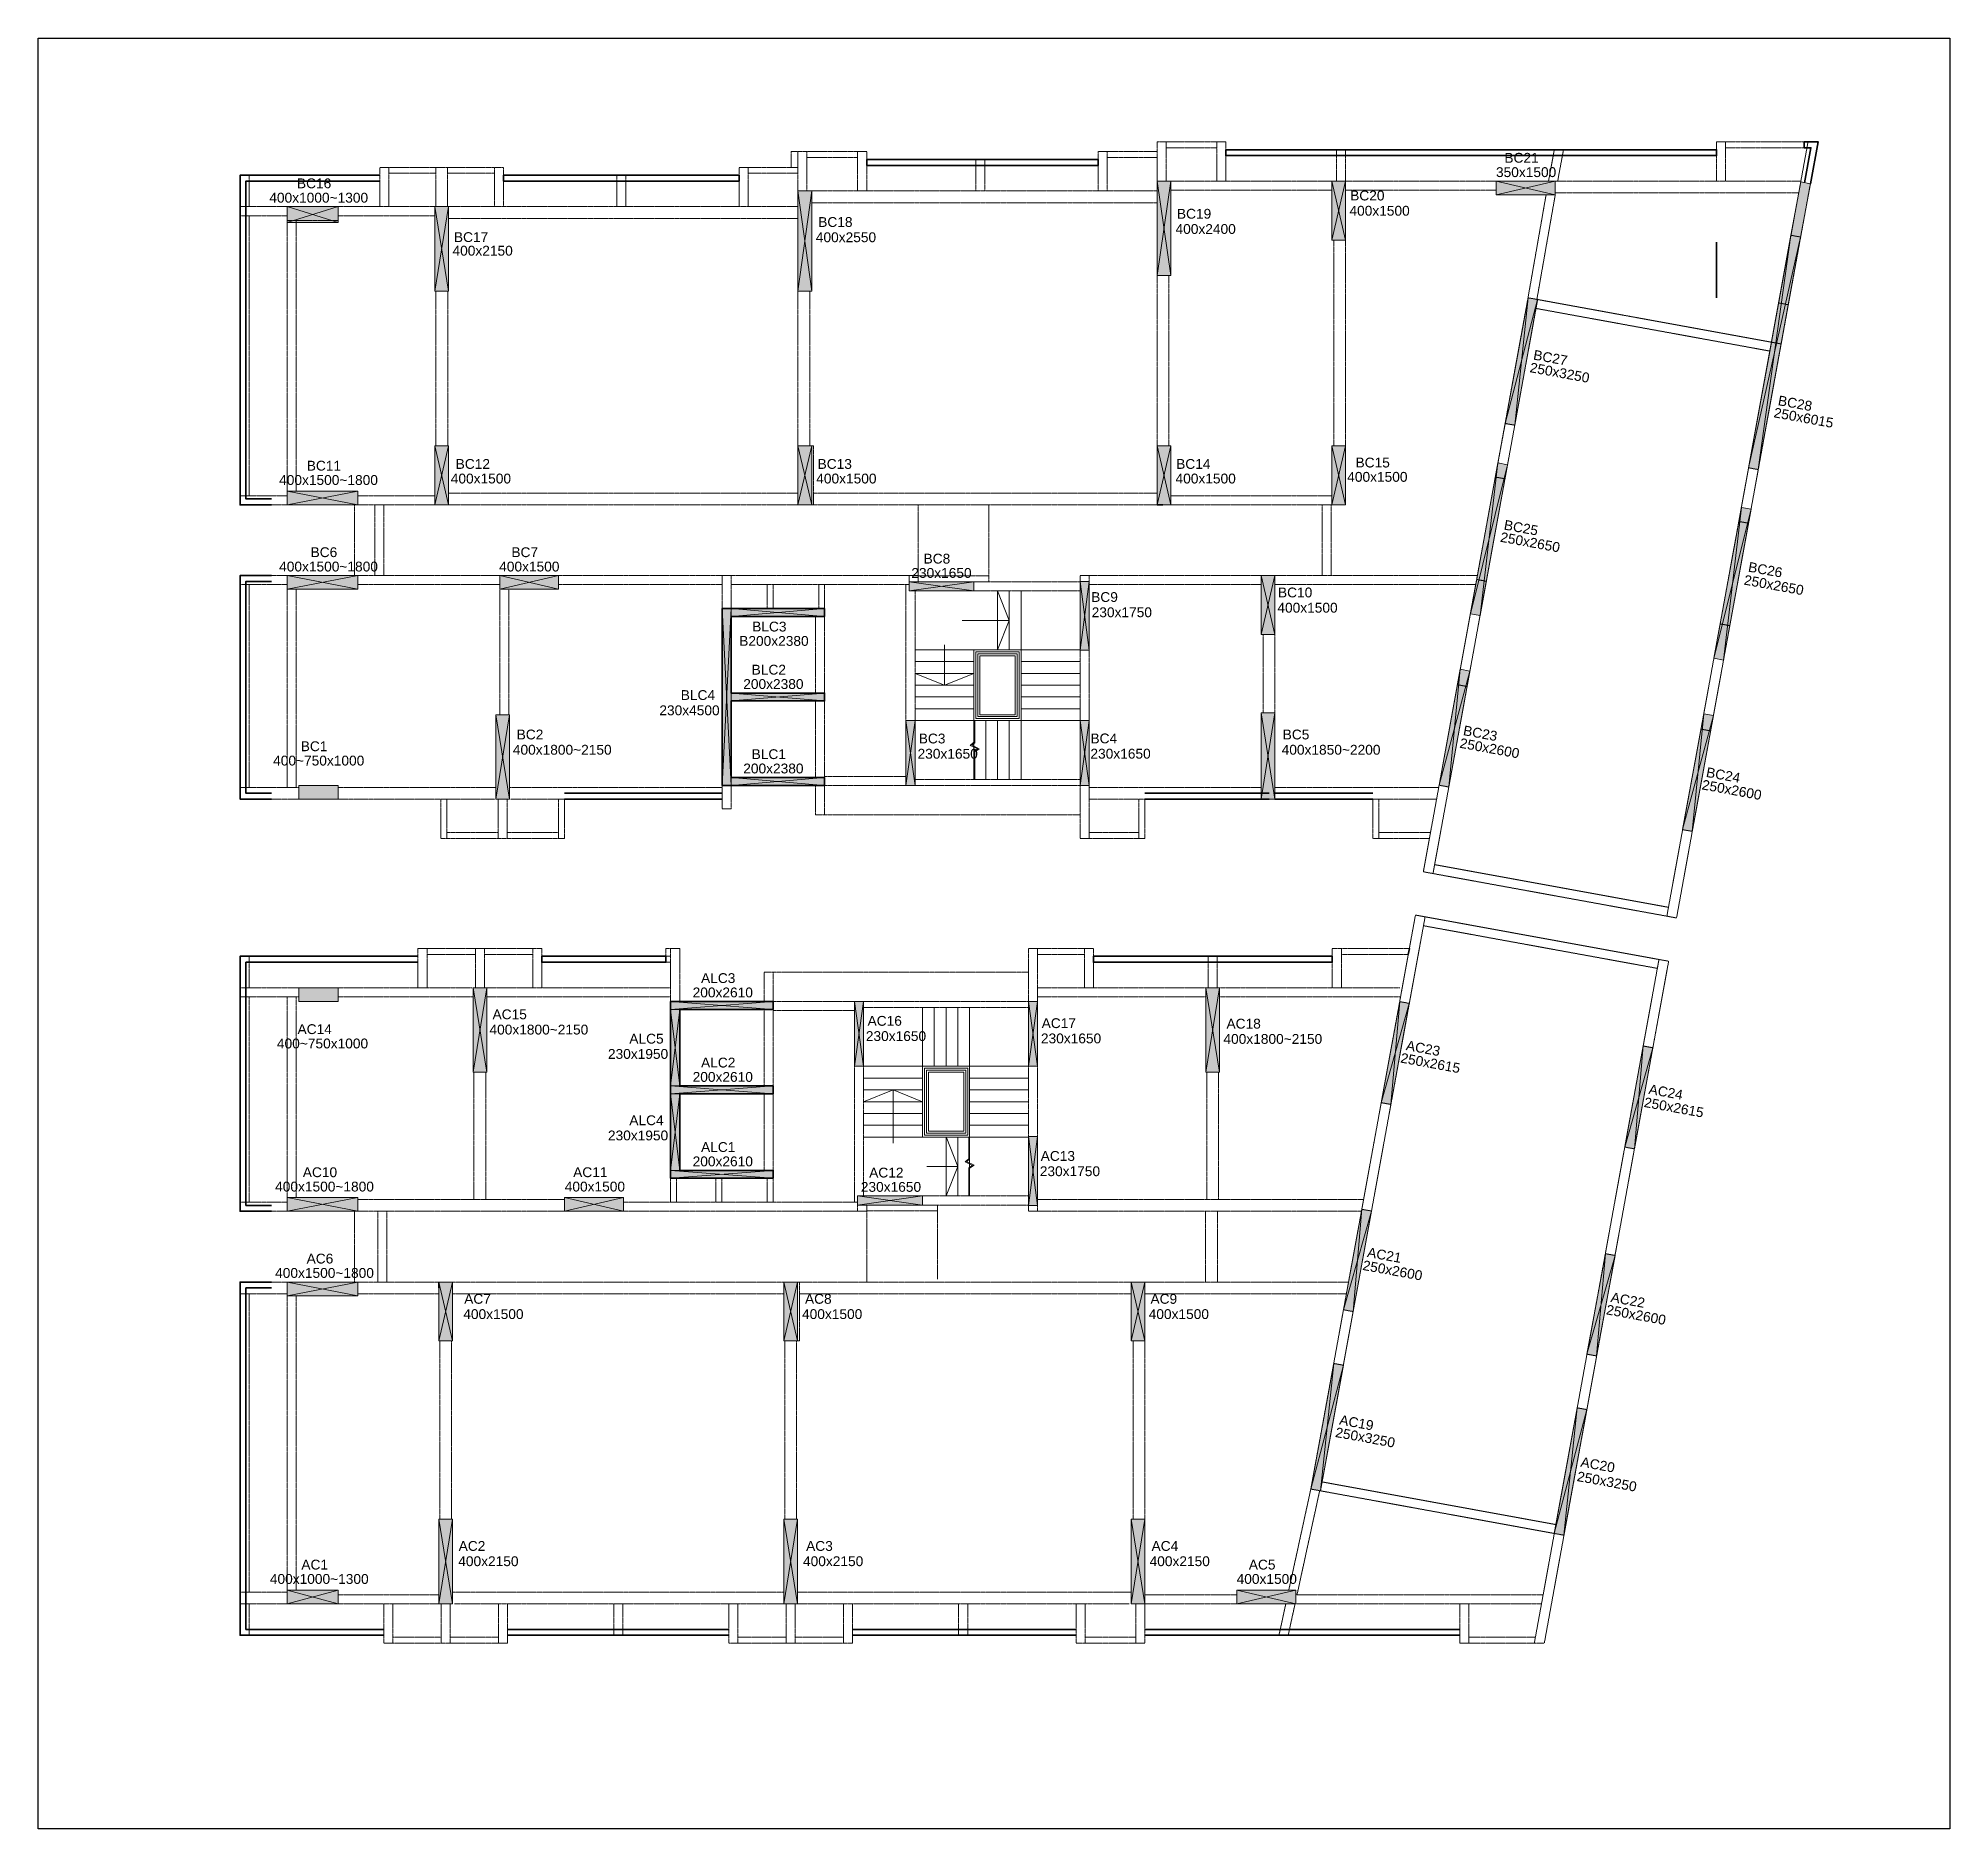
# Model space of a CAD drawing. Header units: millimetres. Extents: x 0 to 259337, y 0 to 45573.
# Drawn here: x 105486 to 154136, y 0 to 45573 of the extents above; entities that cross this region are included whole.
import ezdxf
from ezdxf.enums import TextEntityAlignment as Align

# ---------------------------------------------------------------- set-up
doc = ezdxf.new("R2010")
doc.units = ezdxf.units.MM
doc.header["$PDMODE"] = 35
doc.linetypes.add('DASHED', pattern=[0.75, 0.5, -0.25])
for name, color, linetype, lineweight in [('A-ANNO-Cutline n Arrow', 30, 'Continuous', 13), ('A-STAIR-Steps', 45, 'Continuous', 15), ('A-WALL-CUT-Brick', 1, 'Continuous', 35), ('ARCH BEAM', 160, 'DASHED', 9), ('Boundary', 40, 'Continuous', 30), ('COLUMN', 2, 'Continuous', 0), ('COLUMN HATCH_ASC', 251, 'Continuous', 0), ('COLUMN NO._ASC', 7, 'Continuous', 25), ('COLUMN SIZE_ASC', 150, 'Continuous', 9), ('Origin', 40, 'Continuous', 30), ('RAILING- 1', 87, 'Continuous', 15), ('S-RCC-COL', 2, 'Continuous', 35)]:
    doc.layers.add(name, color=color, linetype=linetype, lineweight=lineweight)
doc.styles.add('STANDERD ASC', font='swiss.ttf', dxfattribs={"height": 250})

msp = doc.modelspace()

# ---------------------------------------------------------------- texts
at = {"layer": 'COLUMN NO._ASC', "color": 6, "style": 'STANDERD ASC'}
for s, p in [('BC21', (143238, 42329)), ('BC16', (112507, 41679)), ('BC11', (112757, 34493)), ('BC6', (112757, 32291)), ('BC7', (117868, 32291)), ('BC8', (128358, 32127, 0)), ('BLC3', (124093, 30398, 0)), ('BLC2', (124080, 29301, 0)), ('BC1', (112507, 27352)), ('BLC1', (124079, 27151, 0)), ('ALC3', (122792, 21451, 0)), ('AC14', (112522, 20152)), ('ALC2', (122792, 19301, 0)), ('ALC1', (122792, 17151, 0)), ('AC10', (112656, 16510, 237)), ('AC11', (119537, 16510, 0)), ('AC12', (127071, 16501, 0)), ('AC6', (112656, 14312, 237)), ('AC1', (112522, 6523, 0)), ('AC5', (136636, 6523))]:
    msp.add_text(s, height=250, dxfattribs=at).set_placement(p, align=Align.BOTTOM_CENTER)
for s, p in [('BC20', (138876, 41569)), ('BC18', (125337, 40895)), ('BC19', (134466, 41105)), ('BC17', (116065, 40511)), ('BC12', (116110, 34737)), ('BC13', (125321, 34737)), ('BC14', (134447, 34737)), ('BC15', (139012, 34773, 0)), ('BC9', (132284, 31350)), ('BC10', (137038, 31466)), ('BC2', (117662, 27851)), ('BC3', (127896, 27749, 0)), ('BC4', (132266, 27751)), ('BC5', (137158, 27851)), ('AC15', (117048, 20729)), ('AC16', (126593, 20563, 0)), ('AC17', (131024, 20504, 0)), ('AC18', (135728, 20491)), ('AC13', (130999, 17124)), ('AC7', (116327, 13487)), ('AC8', (125000, 13487)), ('AC9', (133793, 13487)), ('AC2', (116186, 7198)), ('AC3', (125029, 7198)), ('AC4', (133821, 7198))]:
    msp.add_text(s, height=250, dxfattribs=at).set_placement(p, align=Align.MIDDLE_LEFT)
for s, p in [('BC27', (143544, 37520, -238)), ('BC28', (149771, 36360, -238)), ('BC25', (142796, 33193, -238)), ('BC26', (149013, 32123, -238)), ('BC23', (141758, 27961, -238)), ('BC24', (147942, 26898, -238)), ('AC23', (140304, 19944, 0)), ('AC24', (146480, 18831, 0)), ('AC21', (139318, 14680, 0)), ('AC22', (145515, 13536, 0)), ('AC19', (138608, 10415, 0)), ('AC20', (144748, 9343, 0))]:
    msp.add_text(s, height=250, rotation=349.6675, dxfattribs=at).set_placement(p, align=Align.MIDDLE_LEFT)
for s, p in [('BLC4', (122712, 28855, 0)), ('ALC5', (121403, 20109, 0)), ('ALC4', (121403, 18033, 0))]:
    msp.add_text(s, height=250, dxfattribs=at).set_placement(p, align=Align.MIDDLE_RIGHT)
at = {"layer": 'COLUMN SIZE_ASC', "style": 'STANDERD ASC'}
for s, p in [('350x1500', (143354, 41964, 0)), ('400x1000~1300', (112624, 41314, 0)), ('400x1500~1800', (112874, 34129, 0)), ('400x1500~1800', (112874, 31926, 0)), ('400x1500', (117984, 31926, 0)), ('230x1650', (128474, 31763, 0)), ('B200x2380', (124210, 30033, 0)), ('200x2380', (124196, 28936, 0)), ('400~750x1000', (112624, 26987, 0)), ('200x2380', (124196, 26786, 0)), ('200x2610', (122908, 21086, 0)), ('400~750x1000', (112721, 19787, 0)), ('200x2610', (122908, 18936, 0)), ('200x2610', (122908, 16786, 0)), ('400x1500~1800', (112772, 16145, 237)), ('400x1500', (119653, 16145, 0)), ('230x1650', (127188, 16137, 0)), ('400x1500~1800', (112772, 13947, 237)), ('400x1000~1300', (112638, 6158, 0)), ('400x1500', (136753, 6158, 0))]:
    msp.add_text(s, height=250, dxfattribs=at).set_placement(p, align=Align.BOTTOM_CENTER)
for s, p in [('400x1500', (138857, 41181, 0)), ('400x2550', (125276, 40507, 0)), ('400x2400', (134431, 40717, 0)), ('400x2150', (116029, 40165, 0)), ('400x1500', (115985, 34366, 0)), ('400x1500', (125287, 34366, 0)), ('400x1500', (134431, 34366, 0)), ('400x1500', (138801, 34409, 0)), ('400x1500', (137023, 31078, 0)), ('230x1750', (132297, 30962, 0)), ('400x1800~2150', (117565, 27463, 0)), ('230x1650', (127865, 27361, 0)), ('230x1650', (132265, 27363, 0)), ('400x1850~2200', (137132, 27463, 0)), ('400x1800~2150', (116970, 20341, 0)), ('230x1650', (126549, 20175, 0)), ('230x1650', (131005, 20116, 0)), ('400x1800~2150', (135650, 20103, 0)), ('230x1750', (130976, 16736, 0)), ('400x1500', (116304, 13099, 0)), ('400x1500', (124925, 13099, 0)), ('400x1500', (133748, 13099, 0)), ('400x2150', (116176, 6810, 0)), ('400x2150', (124950, 6810, 0)), ('400x2150', (133771, 6810, 0))]:
    msp.add_text(s, height=250, dxfattribs=at).set_placement(p, align=Align.MIDDLE_LEFT)
for s, p in [('250x3250', (143454, 37199, -238)), ('250x6015', (149663, 36051, -238)), ('250x2650', (142703, 32883, -238)), ('250x2650', (148905, 31793, -238)), ('250x2600', (141670, 27640, -238)), ('250x2600', (147834, 26580, -238)), ('250x2615', (140163, 19628, 0)), ('250x2615', (146361, 18498, 0)), ('250x2600', (139200, 14349, 0)), ('250x2600', (145398, 13219, 0)), ('250x3250', (138505, 10097, 0)), ('250x3250', (144655, 8976, 0))]:
    msp.add_text(s, height=250, rotation=349.6675, dxfattribs=at).set_placement(p, align=Align.MIDDLE_LEFT)
for s, p in [('230x4500', (122828, 28467, 0)), ('230x1950', (121519, 19721, 0)), ('230x1950', (121519, 17646, 0))]:
    msp.add_text(s, height=250, dxfattribs=at).set_placement(p, align=Align.MIDDLE_RIGHT)

# ---------------------------------------------------------------- hatches: boundary and pattern name
at = {"layer": 'COLUMN HATCH_ASC'}
for points in [[(133961, 41936), (134311, 41936), (134311, 39536), (133961, 39536)], [(138761, 40436), (138761, 41936), (138411, 41936), (138411, 40436)], [(144095, 41936), (142595, 41936), (142595, 41586), (144095, 41586)], [(150341, 40512), (150095, 40557), (150343, 41914), (150589, 41869)], [(124821, 41686), (125171, 41686), (125171, 39136), (124821, 39136)], [(113121, 41286), (111821, 41286), (111821, 40886), (113121, 40886)], [(115581, 41286), (115931, 41286), (115931, 39136), (115581, 39136)], [(149016, 34639), (149262, 34594), (150341, 40512), (150095, 40557)], [(142819, 35769), (143065, 35724), (143647, 38922), (143402, 38966)], [(115931, 33696), (115931, 35196), (115581, 35196), (115581, 33696)], [(125171, 33696), (125171, 35196), (124821, 35196), (124821, 33696)], [(134311, 33696), (134311, 35196), (133961, 35196), (133961, 33696)], [(138761, 33696), (138761, 35196), (138411, 35196), (138411, 33696)], [(142635, 34762), (142881, 34717), (142181, 30876), (141935, 30921)], [(113621, 34046), (111821, 34046), (111821, 33696), (113621, 33696)], [(148833, 33632), (149079, 33587), (148379, 29746), (148133, 29791)], [(113621, 31896), (111821, 31896), (111821, 31546), (113621, 31546)], [(117231, 31546), (118731, 31546), (118731, 31896), (117231, 31896)], [(129301, 31736), (129301, 31506), (127651, 31506), (127651, 31736)], [(132001, 31746), (132231, 31746), (132231, 29996), (132001, 29996)], [(136961, 30396), (136961, 31896), (136611, 31896), (136611, 30396)], [(122891, 31056), (123121, 31056), (123121, 26556), (122891, 26556)], [(123121, 31056), (125501, 31056), (125501, 30856), (123121, 30856)], [(141140, 26560), (141386, 26515), (141924, 29466), (141678, 29511)], [(123121, 28906), (125501, 28906), (125501, 28706), (123121, 28706)], [(117481, 26206), (117481, 28356), (117131, 28356), (117131, 26206)], [(136961, 26206), (136961, 28406), (136611, 28406), (136611, 26206)], [(147337, 25430), (147583, 25385), (148121, 28334), (147875, 28378)], [(127571, 28206), (127801, 28206), (127801, 26556), (127571, 26556)], [(132001, 28206), (132231, 28206), (132231, 26556), (132001, 26556)], [(112121, 26206), (113121, 26206), (113121, 26556), (112121, 26556)], [(123121, 26756), (125501, 26756), (125501, 26556), (123121, 26556)], [(112121, 21406), (113121, 21406), (113121, 21056), (112121, 21056)], [(116901, 21406), (116901, 19256), (116551, 19256), (116551, 21406)], [(135551, 21406), (135551, 19256), (135201, 19256), (135201, 21406)], [(121581, 21056), (124191, 21056), (124191, 20856), (121581, 20856)], [(126261, 21056), (126491, 21056), (126491, 19406), (126261, 19406)], [(130691, 21056), (130921, 21056), (130921, 19406), (130691, 19406)], [(139666, 18480), (139912, 18435), (140381, 21008), (140136, 21053)], [(121581, 20856), (121811, 20856), (121811, 18906), (121581, 18906)], [(145864, 17350), (146110, 17305), (146579, 19878), (146333, 19923)], [(121581, 18906), (124191, 18906), (124191, 18706), (121581, 18706)], [(121581, 18706), (121811, 18706), (121811, 16756), (121581, 16756)], [(130691, 17616), (130921, 17616), (130921, 15866), (130691, 15866)], [(121581, 16756), (124191, 16756), (124191, 16556), (121581, 16556)], [(113621, 16066), (111821, 16066), (111821, 15716), (113621, 15716)], [(118881, 15716), (120381, 15716), (120381, 16066), (118881, 16066)], [(127991, 16106), (127991, 15876), (126341, 15876), (126341, 16106)], [(138705, 13209), (138951, 13164), (139418, 15722), (139172, 15767)], [(144903, 12079), (145149, 12034), (145616, 14592), (145370, 14637)], [(113621, 13916), (111821, 13916), (111821, 13566), (113621, 13566)], [(116031, 12416), (116031, 13916), (115681, 13916), (115681, 12416)], [(124811, 12416), (124811, 13916), (124461, 13916), (124461, 12416)], [(133651, 12416), (133651, 13916), (133301, 13916), (133301, 12416)], [(137874, 8646), (138120, 8601), (138702, 11799), (138457, 11843)], [(144071, 7516), (144317, 7471), (144900, 10669), (144654, 10713)], [(115681, 7876), (116031, 7876), (116031, 5726), (115681, 5726)], [(124461, 7876), (124811, 7876), (124811, 5726), (124461, 5726)], [(133301, 7876), (133651, 7876), (133651, 5726), (133301, 5726)], [(113121, 6076), (111821, 6076), (111821, 5726), (113121, 5726)], [(135994, 5726), (137494, 5726), (137494, 6076), (135994, 6076)]]:
    msp.add_hatch(color=256, dxfattribs=at).paths.add_polyline_path(points)

# ---------------------------------------------------------------- linework, layer by layer
at = {"layer": 'A-ANNO-Cutline n Arrow'}
for points in [[(129901, 31506), (130201, 30756), (129901, 30006), (130201, 30756), (129001, 30756)], [(129301, 29406), (128551, 29106), (127801, 29406), (128551, 29106), (128551, 30137)], [(129301, 28206), (129301, 27653), (129207, 27575), (129396, 27485), (129301, 27425), (129301, 26706)], [(129321, 28206), (129321, 27643), (129244, 27580), (129437, 27487), (129321, 27414), (129321, 26706)]]:
    msp.add_lwpolyline(points, dxfattribs=at)
at = {"layer": 'A-ANNO-Cutline n Arrow', "elevation": 0}
for points in [[(126491, 18506), (127241, 18806), (127991, 18506), (127241, 18806), (127241, 17446)], [(128592, 17610), (128892, 16860), (128592, 16110), (128892, 16860), (128104, 16860)], [(129171, 17606), (129171, 17053), (129077, 16975), (129266, 16885), (129171, 16825), (129171, 16106)], [(129191, 17606), (129191, 17043), (129114, 16980), (129307, 16887), (129191, 16814), (129191, 16106)]]:
    msp.add_lwpolyline(points, dxfattribs=at)
at = {"layer": 'A-STAIR-Steps'}
for points in [[(129901, 30006), (129901, 31506)], [(130201, 30006), (130201, 31506)], [(130501, 30006), (130501, 31506)], [(129301, 30006), (127801, 30006)], [(129301, 29706), (127801, 29706)], [(130501, 30006), (132001, 30006)], [(130501, 29706), (132001, 29706)], [(129301, 29406), (127801, 29406)], [(130501, 29406), (132001, 29406)], [(129301, 29106), (127801, 29106)], [(129301, 28806), (127801, 28806)], [(130501, 29106), (132001, 29106)], [(130501, 28806), (132001, 28806)], [(129301, 28506), (127801, 28506)], [(130501, 28506), (132001, 28506)], [(129301, 28206), (127801, 28206)], [(129301, 28206), (129301, 26706)], [(129601, 28206), (129601, 26706)], [(129901, 28206), (129901, 26706)], [(130201, 28206), (130201, 26706)], [(130501, 28206), (132001, 28206)], [(130501, 28206), (130501, 26706)]]:
    msp.add_lwpolyline(points, dxfattribs=at)
at = {"layer": 'A-STAIR-Steps', "elevation": 0}
for points in [[(127991, 19406), (127991, 20906)], [(128291, 19406), (128291, 20906)], [(128591, 19406), (128591, 20906)], [(128891, 19406), (128891, 20906)], [(129191, 19406), (129191, 20906)], [(127991, 19406), (126491, 19406)], [(127991, 19106), (126491, 19106)], [(129191, 19406), (130691, 19406)], [(129191, 19106), (130691, 19106)], [(127991, 18806), (126491, 18806)], [(127991, 18506), (126491, 18506)], [(129191, 18806), (130691, 18806)], [(129191, 18506), (130691, 18506)], [(127991, 18206), (126491, 18206)], [(129191, 18206), (130691, 18206)], [(127991, 17906), (126491, 17906)], [(127991, 17606), (126491, 17606)], [(128591, 17606), (128591, 16106)], [(128891, 17606), (128891, 16106)], [(129191, 17906), (130691, 17906)], [(129191, 17606), (130691, 17606)], [(129191, 17606), (129191, 16106)]]:
    msp.add_lwpolyline(points, dxfattribs=at)
at = {"layer": 'A-WALL-CUT-Brick'}
for points in [[(150441, 41896), (150603, 42786), (150433, 42786), (150433, 42936), (150783, 42936), (150589, 41869)], [(133961, 33696), (134111, 33696)], [(122891, 31056), (123041, 31056)], [(124041, 31056), (124191, 31056)], [(125271, 30856), (125501, 30856)], [(125501, 31056), (125351, 31056)], [(125271, 28906), (125501, 28906)], [(125271, 28706), (125501, 28706)], [(122891, 26556), (123121, 26556)], [(125271, 26756), (125501, 26756)], [(125271, 26556), (125501, 26556)], [(140355, 22256), (140382, 22406)], [(121581, 21056), (121811, 21056)], [(123961, 20856), (124191, 20856)], [(123961, 18906), (124191, 18906)], [(123961, 18706), (124191, 18706)], [(121581, 16556), (121731, 16556)], [(122731, 16556), (122881, 16556)], [(123961, 16756), (124191, 16756)], [(124191, 16556), (124041, 16556)], [(115681, 13916), (115681, 13766)]]:
    msp.add_lwpolyline(points, dxfattribs=at)
at = {"layer": 'ARCH BEAM'}
for p, q in [((134191, 42936), (135481, 42936)), ((135481, 42936), (135481, 41936)), ((135481, 42936), (135711, 42936)), ((135711, 42936), (135711, 41936)), ((148201, 41936, 0), (148201, 42936, 0)), ((148201, 42936), (148431, 42936)), ((148431, 41936, 0), (148431, 42936, 0)), ((148431, 42936), (150529, 42936)), ((124821, 42686), (125051, 42686)), ((125051, 42686), (126341, 42686)), ((125051, 42536), (126341, 42536)), ((126341, 42686), (126341, 41686)), ((126341, 42686), (126571, 42686)), ((126571, 42686), (126571, 41686)), ((126571, 42486), (129351, 42486)), ((126571, 42336), (129351, 42336)), ((129351, 42486), (129351, 41686)), ((129351, 42486), (129581, 42486)), ((129581, 42486), (129581, 41686)), ((129581, 42486), (132461, 42486)), ((129581, 42336), (132461, 42336)), ((132461, 41686), (132461, 42686)), ((132461, 42686), (132691, 42686)), ((132691, 41686), (132691, 42686)), ((132691, 42686), (133961, 42686)), ((132691, 42536), (133961, 42536)), ((134191, 42786), (135481, 42786)), ((135711, 42736), (138531, 42736)), ((135711, 42586), (138531, 42586)), ((138761, 42736), (144072, 42736)), ((138761, 42586), (144044, 42586)), ((144278, 42586), (148201, 42586)), ((144306, 42736), (148201, 42736)), ((148431, 42786), (150502, 42786)), ((110851, 42086), (114181, 42086)), ((110851, 41936), (114181, 41936)), ((114181, 41286), (114181, 42286)), ((114181, 42286), (114411, 42286)), ((114411, 41286), (114411, 42286)), ((114411, 42286), (115606, 42286)), ((114411, 42136), (115606, 42136)), ((115606, 41286, 0), (115606, 42286)), ((115606, 42286), (115906, 42286)), ((115906, 41286, 0), (115906, 42286)), ((115906, 42286), (117101, 42286)), ((115906, 42136), (117101, 42136)), ((117101, 42286), (117101, 41286)), ((117101, 42286), (117331, 42286)), ((117331, 42286), (117331, 41286)), ((117331, 42086), (120211, 42086)), ((117331, 41936), (120211, 41936)), ((120211, 42086), (120211, 41286)), ((120211, 42086), (120441, 42086)), ((120441, 42086), (120441, 41286)), ((120441, 42086), (123321, 42086)), ((120441, 41936), (123321, 41936)), ((123321, 41286), (123321, 42286)), ((123321, 42286), (123551, 42286)), ((123551, 41286), (123551, 42286)), ((123551, 42286), (124821, 42286)), ((123551, 42136), (124821, 42136)), ((134311, 41936, 241), (138411, 41936, -3)), ((138761, 41936), (142604, 41936, 0)), ((144095, 41936, 0), (150347, 41936, 0)), ((125171, 41686, 0), (133961, 41686, 0)), ((125171, 41386, 0), (133961, 41386, 0)), ((134311, 41706, 241), (138411, 41706, -3)), ((138761, 41706), (142604, 41706, 0)), ((143862, 41586, 0), (143402, 38966)), ((144095, 41586, 0), (143628, 38927)), ((144095, 41636, 0), (150292, 41636, 0)), ((110621, 41056, 0), (110621, 33926)), ((110851, 41056, 0), (110851, 33926)), ((111821, 40936), (111821, 34046)), ((112051, 40936), (112051, 34046)), ((113121, 41286), (115581, 41286)), ((113121, 41056), (115581, 41056)), ((115931, 41286), (124821, 41286)), ((115931, 40986), (124821, 40986)), ((138461, 40436), (138461, 35196, 0)), ((138761, 40436), (138761, 35196)), ((133961, 39536, 238), (133961, 35196, -370)), ((134261, 39536, 238), (134261, 35196, -370)), ((115608, 39136, 0), (115608, 35196, 0)), ((115908, 39136, 0), (115908, 35196, 0)), ((124821, 39136), (124821, 35196, 0)), ((125121, 39136), (125121, 35196, 0)), ((143647, 38922, 0), (149599, 37836, 0)), ((143606, 38695, 0), (149558, 37610, 0)), ((149599, 37836, 0), (149781, 38835, 0)), ((149845, 37792, 0), (150027, 38790, 0)), ((142819, 35769), (142570, 34404, 0)), ((143065, 35724), (142816, 34359, 0)), ((149016, 34639), (148767, 33274, 0)), ((149262, 34594), (149013, 33229, 0)), ((113531, 31896), (113531, 33696, 0)), ((113621, 33926, 0), (115581, 33926, 0)), ((113621, 33696, 0), (115581, 33696, 0)), ((114051, 31897, 0), (114051, 33696, 0)), ((114281, 31897, 0), (114281, 33696, 0)), ((115931, 33996), (124821, 33996)), ((115931, 33696), (124821, 33696)), ((125221, 33995), (133961, 33995)), ((125221, 33695), (133961, 33695)), ((127881, 31896), (127881, 33695)), ((129681, 31886, 0), (129681, 33695, 0)), ((134311, 33926, 0), (138411, 33926, 0)), ((134311, 33696, 0), (138411, 33696, 0)), ((138161, 31896), (138161, 33696)), ((138391, 31896), (138391, 33696)), ((110621, 31666), (110621, 26506)), ((110851, 31666), (110851, 26506)), ((113621, 31896), (117231, 31896)), ((113621, 31666), (117231, 31666)), ((118731, 31896), (127651, 31896)), ((118731, 31666, 0), (122891, 31666, 0)), ((123121, 31666, 0), (127651, 31666, 0)), ((127571, 31666, 0), (127571, 28206)), ((129301, 31736, 0), (132001, 31736, 0)), ((136611, 31896, 0), (132231, 31896)), ((136611, 31666, 0), (132231, 31666)), ((136961, 31896), (142113, 31896)), ((136961, 31666), (142071, 31666)), ((142094, 31797), (141606, 29118, 0)), ((142340, 31752), (141852, 29073, 0)), ((111821, 31546), (111821, 26506, 0)), ((112051, 31546), (112051, 26506, 0)), ((117231, 28356, 0), (117231, 31546, 0)), ((117461, 28356, 0), (117461, 31546, 0)), ((127801, 31506, 0), (127801, 28206)), ((129301, 31506, 0), (132001, 31506, 0)), ((122891, 31056, 0), (122891, 31056, 0)), ((148292, 30667, 0), (147804, 27988, 0)), ((136661, 30396, 0), (136661, 28406, 0)), ((136961, 30396, 0), (136961, 28406, 0)), ((148538, 30622, 0), (148050, 27943, 0)), ((132001, 28206), (132001, 29996)), ((132231, 28206), (132231, 29996)), ((125501, 26786), (127571, 26786)), ((117131, 26506, 0), (113121, 26506)), ((117481, 26506, 0), (122891, 26506, 0)), ((125501, 26556), (127571, 26556)), ((127801, 26706), (132001, 26706)), ((127801, 26556), (132001, 26556)), ((136611, 26506, 0), (132231, 26506, 0)), ((136961, 26506), (141130, 26506)), ((140738, 24357), (141140, 26560)), ((140984, 24312), (141386, 26515)), ((117106, 26206, 0), (113121, 26206)), ((117506, 26206, 0), (122891, 26206, 0)), ((125501, 25806, 0), (132001, 25806)), ((136611, 26206, 0), (132231, 26206, 0)), ((136961, 26206), (141075, 26206, 0)), ((147337, 25430, 0), (146936, 23227, 0)), ((147583, 25385, 0), (147182, 23182, 0)), ((140984, 24312, 0), (140738, 24357)), ((141025, 24539, 0), (146977, 23453, 0)), ((140984, 24312, 0), (146936, 23227, 0)), ((140135, 21050), (140537, 23255)), ((140381, 21005), (140783, 23211)), ((140783, 23211, 0), (140537, 23255)), ((140742, 22984, 0), (146694, 21899, 0)), ((140783, 23211, 0), (146735, 22125, 0)), ((146936, 23227, 0), (147182, 23182, 0)), ((115151, 22406), (115151, 21406)), ((115151, 22406), (115381, 22406)), ((115381, 22406), (115381, 21406)), ((115381, 22406), (116611, 22406)), ((116611, 22406), (116841, 22406)), ((116841, 22406), (118071, 22406)), ((118071, 22406), (118071, 21406)), ((118071, 22406), (118301, 22406)), ((118301, 22406), (118301, 21406)), ((130921, 22406), (132111, 22406)), ((132111, 22406), (132111, 21406)), ((132111, 22406), (132341, 22406)), ((132341, 22406), (132341, 21406)), ((138421, 21406), (138421, 22406)), ((138421, 22406), (138651, 22406)), ((138651, 21406), (138651, 22406)), ((138651, 22406), (140032, 22406)), ((140032, 22406), (140382, 22406)), ((110851, 22206), (115151, 22206)), ((110851, 22056), (115151, 22056)), ((115381, 22256), (116611, 22256)), ((116841, 22256), (118071, 22256)), ((118301, 22206), (121581, 22206)), ((118301, 22056), (121581, 22056)), ((130921, 22256), (132111, 22256)), ((132341, 22206), (135261, 22206)), ((132341, 22056), (135261, 22056)), ((135491, 22206), (138421, 22206)), ((135491, 22056), (138421, 22056)), ((138651, 22256), (140032, 22256)), ((140032, 22256), (140355, 22256)), ((146735, 22125, 0), (146333, 19920, 0)), ((146981, 22081, 0), (146579, 19875, 0)), ((146735, 22125, 0), (146981, 22081, 0)), ((113121, 21406, 0), (116526, 21406)), ((116901, 21406, 0), (121581, 21406)), ((124191, 21806), (130691, 21806)), ((135201, 21406, 0), (130921, 21406, 0)), ((135551, 21406, 0), (140136, 21406, 0)), ((110621, 15946, 0), (110621, 21176, 0)), ((110851, 15946, 0), (110851, 21176, 0)), ((111821, 16066, 0), (111821, 21176, 0)), ((112051, 16066, 0), (112051, 21176, 0)), ((113121, 21176, 0), (116551, 21176, 0)), ((116901, 21176, 0), (121581, 21176)), ((124191, 21056), (126261, 21056)), ((126491, 21056), (130691, 21056)), ((135201, 21176, 0), (130921, 21176, 0)), ((135551, 21176, 0), (140158, 21176, 0)), ((123961, 20856), (123961, 18906)), ((124191, 20856), (124191, 18906)), ((124191, 20826), (126261, 20826)), ((126491, 20906, 0), (130691, 20906, 0)), ((116576, 19256), (116576, 16017)), ((116876, 16017), (116876, 19256)), ((126261, 19406), (126261, 15946)), ((126491, 19406), (126491, 16106)), ((130691, 19406), (130691, 17616)), ((130921, 19406), (130921, 17616)), ((135226, 19256), (135226, 16016)), ((135526, 16016), (135526, 19256)), ((123961, 18706), (123961, 16756)), ((124191, 18706), (124191, 16756)), ((139666, 18480, 0), (139172, 15767, 0)), ((139912, 18435, 0), (139418, 15722, 0)), ((145370, 14637, 0), (145864, 17350, 0)), ((145616, 14592, 0), (146110, 17305, 0)), ((121581, 16556), (121581, 15946)), ((121731, 16556), (121731, 15946)), ((122731, 16556), (122731, 15946)), ((122881, 16556), (122881, 15946)), ((124041, 16556), (124041, 15946)), ((124191, 16556), (124191, 15946)), ((127991, 16106), (130691, 16106)), ((113531, 13916), (113531, 15716)), ((113621, 16016), (118881, 16016)), ((113621, 15716), (118881, 15716)), ((114131, 15716), (114131, 13916, 0)), ((114361, 15716), (114361, 13916, 0)), ((120381, 15946, 0), (126341, 15946, 0)), ((120381, 15716), (126341, 15716)), ((126571, 15716), (126571, 13916, 0)), ((127991, 15876), (130691, 15876)), ((128371, 15801, 0), (128371, 13991, 0)), ((130921, 16016), (139221, 16016)), ((130921, 15716), (139163, 15716)), ((135196, 15717, 0), (135196, 13919, 0)), ((135496, 15717, 0), (135496, 13919, 0)), ((113621, 13916), (115681, 13916)), ((116031, 13916), (124461, 13916)), ((124861, 13916), (133301, 13916)), ((133648, 13916), (138834, 13916)), ((110621, 6026, 0), (110621, 13616, 0)), ((110851, 6026, 0), (110851, 13616, 0)), ((111821, 6076), (111821, 13566)), ((112051, 6076), (112051, 13566)), ((113621, 13616), (115681, 13616)), ((116031, 13616, 0), (124461, 13616)), ((124861, 13616), (133301, 13616)), ((133648, 13616), (138780, 13616)), ((138705, 13209, 0), (138457, 11843, 0)), ((138951, 13164, 0), (138702, 11799, 0)), ((115706, 12416), (115706, 7876)), ((116006, 7876), (116006, 12416)), ((124486, 12416), (124486, 7876)), ((124786, 7876), (124786, 12416)), ((133351, 12416), (133351, 7876)), ((133651, 12416), (133651, 7876)), ((144903, 12079, 0), (144654, 10713, 0)), ((145149, 12034, 0), (144900, 10669, 0)), ((138161, 8828, 0), (144113, 7742, 0)), ((137874, 8646), (137314, 6076)), ((138100, 8605), (137523, 5956)), ((138120, 8601, 0), (144071, 7516, 0)), ((113121, 5956), (115681, 5956)), ((116031, 6026), (124461, 6026)), ((124811, 6026), (133301, 6026)), ((133651, 5956), (135994, 5956)), ((137494, 5956), (143787, 5956)), ((113121, 5726), (115681, 5726)), ((114281, 4956), (114281, 5726)), ((114511, 4726), (114511, 5726)), ((116081, 5726), (124461, 5726)), ((117201, 5726), (117201, 4726)), ((117431, 5726), (117431, 4726)), ((120131, 5726), (120131, 4926)), ((120361, 5726), (120361, 4926)), ((123061, 4726), (123061, 5726)), ((123291, 4726), (123291, 5726)), ((124811, 5726), (133251, 5726)), ((125981, 5726), (125981, 4726)), ((126211, 5726), (126211, 4726)), ((128911, 5726), (128911, 4926)), ((129141, 5726), (129141, 4926)), ((131901, 4726), (131901, 5726)), ((132131, 4726), (132131, 5726)), ((133651, 5726), (135994, 5726)), ((137238, 5726), (137064, 4926)), ((137473, 5726), (137299, 4926)), ((137494, 5726), (143745, 5726)), ((141664, 5726), (141664, 4726)), ((141894, 5726), (141894, 4726)), ((114281, 5076), (110851, 5076)), ((114281, 4926), (110851, 4926)), ((114281, 4956), (114281, 4726)), ((115741, 4876), (114511, 4876)), ((117201, 4876), (115971, 4876)), ((120131, 5076), (117431, 5076)), ((117431, 4926), (120131, 4926)), ((120131, 4926), (117431, 4926)), ((120131, 4926), (120361, 4926)), ((123061, 5076), (120361, 5076)), ((123061, 4926), (120361, 4926)), ((124521, 4876), (123291, 4876)), ((125978, 4876), (124751, 4876)), ((128911, 5076), (126211, 5076)), ((128911, 4926), (126211, 4926)), ((128911, 4926), (129141, 4926)), ((131901, 5076), (129141, 5076)), ((131901, 4926), (129141, 4926)), ((133421, 4876), (132131, 4876)), ((137096, 5076), (133651, 5076)), ((137064, 4926), (133651, 4926)), ((137064, 4926), (137299, 4926)), ((141664, 4926), (137299, 4926)), ((141664, 5076), (137332, 5076)), ((143563, 4876), (141894, 4876)), ((143563, 4876), (143590, 4876)), ((114281, 4726), (114511, 4726)), ((115741, 4726), (114511, 4726)), ((115741, 4726), (115971, 4726)), ((117201, 4726), (115971, 4726)), ((117201, 4726), (117431, 4726)), ((123061, 4726), (123291, 4726)), ((124521, 4726), (123291, 4726)), ((124521, 4726), (124751, 4726)), ((125978, 4726), (124751, 4726)), ((125981, 4726), (126211, 4726)), ((131901, 4726), (132131, 4726)), ((133421, 4726), (132131, 4726)), ((141664, 4726), (141894, 4726)), ((143563, 4726), (141894, 4726))]:
    msp.add_line(p, q, dxfattribs=at)
for points in [[(133961, 41936), (134191, 41936), (134191, 42936), (133961, 42936)], [(124646, 42686), (124821, 42686), (124821, 42286), (124646, 42286)], [(124821, 41686), (125051, 41686), (125051, 42686), (124821, 42686)], [(138531, 41936), (138761, 41936), (138761, 42736), (138531, 42736)], [(138411, 41936), (138761, 41936), (138761, 40436), (138411, 40436)], [(110621, 41056), (111821, 41056), (111821, 41286), (110621, 41286)], [(111821, 40936), (111821, 41286), (113121, 41286), (113121, 40936)], [(143065, 35724), (143647, 38922), (143402, 38966), (142819, 35769)], [(143606, 38695), (149558, 37610), (149599, 37836), (144663, 38736), (143647, 38922)], [(115581, 35196), (115931, 35196), (115931, 33696), (115581, 33696)], [(124821, 35196), (125221, 35196), (125221, 33695), (124821, 33695)], [(133961, 35196), (134311, 35196), (134311, 33696), (133961, 33696)], [(110621, 33696), (111821, 33696), (111821, 33926), (110621, 33926)], [(110621, 31666), (111821, 31666), (111821, 31896), (110621, 31896)], [(111821, 31546), (111821, 31896), (113621, 31896), (113621, 31546)], [(122891, 31056), (123121, 31056), (123121, 31896), (122891, 31896)], [(124041, 31056), (124191, 31056), (124191, 31666), (124041, 31666)], [(125351, 31056), (125501, 31056), (125501, 31666), (125351, 31666)], [(127651, 31896), (127881, 31896), (127881, 31736), (127651, 31736)], [(132001, 31746), (132231, 31746), (132231, 31896), (132001, 31896)], [(132001, 29996), (132231, 29996), (132231, 31746), (132001, 31746)], [(141606, 29118), (141852, 29073), (142340, 31752), (142094, 31797), (142058, 31596)], [(122891, 31056), (123121, 31056), (123121, 26556), (122891, 26556)], [(123121, 31056), (123121, 30856), (125501, 30856), (125501, 31056)], [(125501, 30856), (125271, 30856), (125271, 28906), (125501, 28906)], [(148050, 27943), (148538, 30622), (148292, 30667), (147804, 27988)], [(123121, 28906), (123121, 28706), (125501, 28706), (125501, 28906)], [(125501, 28706), (125271, 28706), (125271, 26756), (125501, 26756)], [(141386, 26515), (141852, 29073), (141606, 29118), (141140, 26560)], [(117131, 26206), (117481, 26206), (117481, 28356), (117131, 28356)], [(136611, 26206), (136961, 26206), (136961, 28406), (136611, 28406)], [(127571, 26556), (127801, 26556), (127801, 28206), (127571, 28206)], [(132001, 26556), (132231, 26556), (132231, 28206), (132001, 28206)], [(110621, 26206), (112121, 26206), (112121, 26506), (110621, 26506)], [(112121, 26556), (113121, 26556), (113121, 26206), (112121, 26206)], [(122891, 25956), (123121, 25956), (123121, 26556), (122891, 26556)], [(123121, 26556), (123121, 26756), (125501, 26756), (125501, 26556)], [(125271, 25806), (125501, 25806), (125501, 26556), (125271, 26556)], [(132001, 25206), (132231, 25206), (132231, 26556), (132001, 26556)], [(115731, 26206), (115881, 26206), (115881, 25206), (115731, 25206)], [(117191, 25206), (117421, 25206), (117421, 26206), (117191, 26206)], [(118731, 26206), (118881, 26206), (118881, 25206), (118731, 25206)], [(133501, 26206), (133651, 26206), (133651, 25206), (133501, 25206)], [(139451, 25206), (139601, 25206), (139601, 26206), (139451, 26206)], [(115881, 25206), (117191, 25206), (117191, 25356), (115881, 25356)], [(118731, 25206), (117421, 25206), (117421, 25356), (118731, 25356)], [(132231, 25356), (133501, 25356), (133501, 25206), (132231, 25206)], [(139601, 25206), (140893, 25206), (140920, 25356), (139601, 25356)], [(146936, 23227), (146977, 23453), (141025, 24539), (140984, 24312)], [(146694, 21899), (146735, 22125), (140783, 23211), (140742, 22984)], [(116611, 22406), (116841, 22406), (116841, 21406), (116611, 21406)], [(121461, 22406), (121581, 22406), (121581, 22206), (121461, 22206)], [(121581, 21056), (121811, 21056), (121811, 22406), (121581, 22406)], [(130691, 21056), (130921, 21056), (130921, 22406), (130691, 22406)], [(135261, 21406), (135491, 21406), (135491, 22206), (135261, 22206)], [(110621, 21406), (112121, 21406), (112121, 21176), (110621, 21176)], [(112121, 21056), (112121, 21406), (113121, 21406), (113121, 21056)], [(116551, 19256), (116901, 19256), (116901, 21406), (116551, 21406)], [(123961, 21056), (124191, 21056), (124191, 21806), (123961, 21806)], [(135201, 19256), (135551, 19256), (135551, 21406), (135201, 21406)], [(121581, 21056), (121581, 20856), (124191, 20856), (124191, 21056)], [(126261, 19406), (126491, 19406), (126491, 21056), (126261, 21056)], [(130691, 19406), (130921, 19406), (130921, 21056), (130691, 21056)], [(140136, 21053), (139666, 18480), (139912, 18435), (140381, 21008)], [(121581, 18906), (121811, 18906), (121811, 20856), (121581, 20856)], [(121581, 18906), (121581, 18706), (124191, 18706), (124191, 18906)], [(121581, 18706), (121811, 18706), (121811, 16756), (121581, 16756)], [(139172, 15767), (139418, 15722), (139912, 18435), (139666, 18480), (139217, 16016)], [(130691, 15866), (130921, 15866), (130921, 17616), (130691, 17616)], [(145864, 17350), (145370, 14637), (145616, 14592), (146110, 17305)], [(121581, 16556), (121581, 16756), (124191, 16756), (124191, 16556)], [(111821, 15716), (111821, 16066), (113621, 16066), (113621, 15716)], [(118881, 15716), (118881, 16066), (120381, 16066), (120381, 15716)], [(126341, 16106), (127991, 16106), (127991, 15876), (126341, 15876)], [(110621, 15946), (111821, 15946), (111821, 15716), (110621, 15716)], [(126571, 15716), (126341, 15716), (126341, 15876), (126571, 15876)], [(130691, 15716), (130921, 15716), (130921, 15866), (130691, 15866)], [(110621, 13916), (111821, 13916), (111821, 13616), (110621, 13616)], [(111821, 13566), (111821, 13916), (113621, 13916), (113621, 13566)], [(115681, 13916), (116031, 13916), (116031, 12416), (115681, 12416)], [(124461, 13916), (124861, 13916), (124861, 12416), (124461, 12416)], [(133301, 13916), (133651, 13916), (133651, 12416), (133301, 12416)], [(138457, 11843), (138702, 11799), (138951, 13164), (138705, 13209)], [(144903, 12079), (144654, 10713), (144900, 10669), (145149, 12034)], [(138120, 8601), (141814, 7928), (144071, 7516), (144113, 7742), (138161, 8828)], [(115681, 7876), (116031, 7876), (116031, 5726), (115681, 5726)], [(124461, 7876), (124811, 7876), (124811, 5726), (124461, 5726)], [(133301, 7876), (133651, 7876), (133651, 5726), (133301, 5726)], [(143563, 4726), (143817, 4726), (144317, 7471), (144071, 7516)], [(110621, 6026), (111821, 6026), (111821, 5726), (110621, 5726)], [(111821, 5726), (111821, 6076), (113121, 6076), (113121, 5726)], [(135994, 5726), (135994, 6076), (137494, 6076), (137494, 5726)], [(115741, 4726), (115971, 4726), (115971, 5726), (115741, 5726)], [(124521, 4726), (124751, 4726), (124751, 5726), (124521, 5726)], [(133421, 4726), (133651, 4726), (133651, 5726), (133421, 5726)]]:
    msp.add_lwpolyline(points, close=True, dxfattribs=at)
at = {"layer": 'ARCH BEAM', "elevation": 0}
msp.add_lwpolyline([(150095, 40557), (150529, 42936), (150783, 42936), (150341, 40512)], dxfattribs=at)
at = {"layer": 'ARCH BEAM'}
for points, elevation in [([(144072, 42736), (144305, 42736), (144157, 41936), (143924, 41936)], 0), ([(110621, 41286), (110851, 41286), (110851, 42086), (110621, 42086)], 0), ([(133961, 41936), (134311, 41936), (134311, 39536), (133961, 39536)], 238), ([(144095, 41936), (144095, 41586), (142595, 41586), (142595, 41936)], 0), ([(124821, 41686), (125171, 41686), (125171, 39136), (124821, 39136)], 0), ([(115581, 41286), (115931, 41286), (115931, 39136), (115581, 39136)], 0), ([(150027, 38790), (149781, 38835), (150095, 40557), (150341, 40512)], 0), ([(149262, 34594), (149845, 37792), (149599, 37836), (149016, 34639)], 0), ([(142822, 35766), (143065, 35724), (142816, 34359), (142570, 34404)], -238), ([(138411, 35196), (138761, 35196), (138761, 33696), (138411, 33696)], 0), ([(149016, 34639), (149262, 34594), (149013, 33229), (148767, 33274)], 0), ([(142340, 31752), (142816, 34359), (142570, 34404), (142094, 31797)], 0), ([(111821, 33696), (111821, 34046), (113621, 34046), (113621, 33696)], 0), ([(148538, 30622), (148292, 30667), (148767, 33274), (149013, 33229)], 0), ([(117231, 31546), (117231, 31896), (118731, 31896), (118731, 31546)], 0), ([(127651, 31506), (129301, 31506), (129301, 31736), (127651, 31736)], 0), ([(129681, 31736), (127881, 31736), (127881, 31886), (129681, 31886)], 0), ([(136611, 31896), (136961, 31896), (136961, 30396), (136611, 30396)], 0), ([(147583, 25385), (148050, 27943), (147804, 27988), (147337, 25430)], 0), ([(141140, 26560), (141386, 26515), (140984, 24312), (140738, 24357)], 0), ([(147337, 25430), (147583, 25385), (147182, 23182), (146936, 23227)], 0), ([(140537, 23255), (140783, 23211), (140381, 21008), (140136, 21053)], 0), ([(110621, 21406), (110851, 21406), (110851, 22206), (110621, 22206)], 0), ([(146735, 22125), (146981, 22081), (146579, 19878), (146333, 19923)], 0), ([(146333, 19923), (145864, 17350), (146110, 17305), (146579, 19878)], 0), ([(128371, 15726), (126571, 15726), (126571, 15876), (128371, 15876)], 0), ([(139172, 15767), (139418, 15722), (138951, 13164), (138705, 13209)], 0), ([(145370, 14637), (144903, 12079), (145149, 12034), (145616, 14592)], 0), ([(138457, 11843), (137874, 8646), (138120, 8601), (138702, 11799)], 0), ([(144654, 10713), (144071, 7516), (144317, 7471), (144900, 10669)], 0), ([(110621, 4926), (110851, 4926), (110851, 5726), (110621, 5726)], 0)]:
    msp.add_lwpolyline(points, close=True, dxfattribs=dict(at, elevation=elevation))
at = {"layer": 'Boundary'}
msp.add_lwpolyline([(105486, 45573), (154136, 45573), (154136, 0), (105486, 0)], close=True, dxfattribs=at)
at = {"layer": 'COLUMN'}
for points in [[(133961, 41936), (134311, 41936), (134311, 39536), (133961, 39536)], [(138761, 40436), (138761, 41936), (138411, 41936), (138411, 40436)], [(124821, 41686), (125171, 41686), (125171, 39136), (124821, 39136)], [(111821, 41286), (113121, 41286), (113121, 40886), (111821, 40886)], [(113121, 41286), (111821, 41286), (111821, 40886), (113121, 40886)], [(115581, 41286), (115931, 41286), (115931, 39136), (115581, 39136)], [(115931, 33696), (115931, 35196), (115581, 35196), (115581, 33696)], [(125171, 33696), (125171, 35196), (124821, 35196), (124821, 33696)], [(134311, 33696), (134311, 35196), (133961, 35196), (133961, 33696)], [(138761, 33696), (138761, 35196), (138411, 35196), (138411, 33696)], [(111821, 34046), (113621, 34046), (113621, 33696), (111821, 33696)], [(113621, 34046), (111821, 34046), (111821, 33696), (113621, 33696)], [(111821, 31896), (113621, 31896), (113621, 31546), (111821, 31546)], [(113621, 31896), (111821, 31896), (111821, 31546), (113621, 31546)], [(117231, 31546), (118731, 31546), (118731, 31896), (117231, 31896)], [(129301, 31736), (129301, 31506), (127651, 31506), (127651, 31736)], [(132001, 31746), (132231, 31746), (132231, 29996), (132001, 29996)], [(136961, 30396), (136961, 31896), (136611, 31896), (136611, 30396)], [(122891, 31056), (123121, 31056), (123121, 26556), (122891, 26556)], [(123121, 31056), (125501, 31056), (125501, 30856), (123121, 30856)], [(123121, 28906), (125501, 28906), (125501, 28706), (123121, 28706)], [(117481, 26206), (117481, 28356), (117131, 28356), (117131, 26206)], [(117481, 26206), (117481, 28356), (117131, 28356), (117131, 26206)], [(136961, 26206), (136961, 28406), (136611, 28406), (136611, 26206)], [(136961, 26206), (136961, 28406), (136611, 28406), (136611, 26206)], [(127571, 28206), (127801, 28206), (127801, 26556), (127571, 26556)], [(132001, 28206), (132231, 28206), (132231, 26556), (132001, 26556)], [(112121, 26206), (113121, 26206), (113121, 26556), (112121, 26556)], [(123121, 26756), (125501, 26756), (125501, 26556), (123121, 26556)], [(112121, 21406), (113121, 21406), (113121, 21056), (112121, 21056)], [(116901, 21406), (116901, 19256), (116551, 19256), (116551, 21406)], [(116901, 21406), (116901, 19256), (116551, 19256), (116551, 21406)], [(135551, 21406), (135551, 19256), (135201, 19256), (135201, 21406)], [(135551, 21406), (135551, 19256), (135201, 19256), (135201, 21406)], [(121581, 21056), (124191, 21056), (124191, 20856), (121581, 20856)], [(126261, 21056), (126491, 21056), (126491, 19406), (126261, 19406)], [(130691, 21056), (130921, 21056), (130921, 19406), (130691, 19406)], [(121581, 20856), (121811, 20856), (121811, 18906), (121581, 18906)], [(121581, 18906), (124191, 18906), (124191, 18706), (121581, 18706)], [(121581, 18706), (121811, 18706), (121811, 16756), (121581, 16756)], [(130691, 17616), (130921, 17616), (130921, 15866), (130691, 15866)], [(121581, 16756), (124191, 16756), (124191, 16556), (121581, 16556)], [(111821, 16066), (113621, 16066), (113621, 15716), (111821, 15716)], [(113621, 16066), (111821, 16066), (111821, 15716), (113621, 15716)], [(118881, 15716), (120381, 15716), (120381, 16066), (118881, 16066)], [(127991, 16106), (127991, 15876), (126341, 15876), (126341, 16106)], [(111821, 13916), (113621, 13916), (113621, 13566), (111821, 13566)], [(113621, 13916), (111821, 13916), (111821, 13566), (113621, 13566)], [(116031, 12416), (116031, 13916), (115681, 13916), (115681, 12416)], [(124811, 12416), (124811, 13916), (124461, 13916), (124461, 12416)], [(133651, 12416), (133651, 13916), (133301, 13916), (133301, 12416)], [(115681, 7876), (116031, 7876), (116031, 5726), (115681, 5726)], [(124461, 7876), (124811, 7876), (124811, 5726), (124461, 5726)], [(133301, 7876), (133651, 7876), (133651, 5726), (133301, 5726)], [(111821, 6076), (113121, 6076), (113121, 5726), (111821, 5726)], [(113121, 6076), (111821, 6076), (111821, 5726), (113121, 5726)], [(135994, 5726), (137494, 5726), (137494, 6076), (135994, 6076)]]:
    msp.add_lwpolyline(points, close=True, dxfattribs=at)
for points in [[(133961, 41936), (134311, 39536)], [(134311, 41936), (133961, 39536)], [(138411, 41936), (138761, 40436)], [(138761, 41936), (138411, 40436)], [(125171, 41686), (124821, 39136)], [(124821, 41686), (125171, 39136)], [(111821, 41286), (113121, 40886)], [(113121, 41286), (111821, 40886)], [(115581, 41286), (115931, 39136)], [(115931, 41286), (115581, 39136)], [(115581, 35196), (115931, 33696)], [(115931, 35196), (115581, 33696)], [(125171, 35196), (124821, 33696)], [(124821, 35196), (125171, 33696)], [(134311, 35196), (133961, 33696)], [(133961, 35196), (134311, 33696)], [(138761, 35196), (138411, 33696)], [(138411, 35196), (138761, 33696)], [(111821, 34046), (113621, 33696)], [(113621, 34046), (111821, 33696)], [(111821, 31896), (113621, 31546)], [(113621, 31896), (111821, 31546)], [(117231, 31896), (118731, 31546)], [(118731, 31896), (117231, 31546)], [(127651, 31736), (129301, 31506)], [(129301, 31736), (127651, 31506)], [(132001, 31746), (132231, 29996)], [(132001, 29996), (132231, 31746)], [(136961, 31896), (136611, 30396)], [(136611, 31896), (136961, 30396)], [(122891, 31056), (123121, 26556)], [(123121, 31056), (122891, 26556)], [(123121, 31056), (125501, 30856)], [(123121, 30856), (125501, 31056)], [(123121, 28906), (125501, 28706)], [(125501, 28906), (123121, 28706)], [(117481, 28356), (117131, 26206)], [(117131, 28356), (117481, 26206)], [(136961, 28406), (136611, 26206)], [(136611, 28406), (136961, 26206)], [(127801, 28206), (127571, 26556)], [(127571, 28206), (127801, 26556)], [(132001, 28206), (132231, 26556)], [(132231, 28206), (132001, 26556)], [(123121, 26756), (125501, 26556)], [(125501, 26756), (123121, 26556)], [(116551, 21406), (116901, 19256)], [(116551, 19256), (116901, 21406)], [(135551, 21406), (135201, 19256)], [(135201, 21406), (135551, 19256)], [(121581, 21056), (124191, 20856)], [(124191, 21056), (121581, 20856)], [(126261, 21056), (126491, 19406)], [(126491, 21056), (126261, 19406)], [(130921, 21056), (130691, 19406)], [(130691, 21056), (130921, 19406)], [(121581, 20856), (121811, 18906)], [(121581, 18906), (121811, 20856)], [(121581, 18906), (124191, 18706)], [(124191, 18906), (121581, 18706)], [(121581, 18706), (121811, 16756)], [(121581, 16756), (121811, 18706)], [(130691, 17616), (130921, 15866)], [(130691, 15866), (130921, 17616)], [(121581, 16756), (124191, 16556)], [(124191, 16756), (121581, 16556)], [(111821, 16066), (113621, 15716)], [(113621, 16066), (111821, 15716)], [(118881, 16066), (120381, 15716)], [(120381, 16066), (118881, 15716)], [(126341, 16106), (127991, 15876)], [(127991, 16106), (126341, 15876)], [(111821, 13916), (113621, 13566)], [(113621, 13916), (111821, 13566)], [(115681, 13916), (116031, 12416)], [(116031, 13916), (115681, 12416)], [(124811, 13916), (124461, 12416)], [(124461, 13916), (124811, 12416)], [(133301, 13916), (133651, 12416)], [(133651, 13916), (133301, 12416)], [(115681, 7876), (116031, 5726)], [(115681, 5726), (116031, 7876)], [(124461, 7876), (124811, 5726)], [(124461, 5726), (124811, 7876)], [(133301, 7876), (133651, 5726)], [(133301, 5726), (133651, 7876)], [(111821, 6076), (113121, 5726)], [(113121, 6076), (111821, 5726)], [(135994, 6076), (137494, 5726)], [(137494, 6076), (135994, 5726)]]:
    msp.add_lwpolyline(points, dxfattribs=at)
at = {"layer": 'COLUMN', "elevation": 0}
for points in [[(144095, 41936), (142595, 41936), (142595, 41586), (144095, 41586)], [(150341, 40512), (150095, 40557), (150343, 41914), (150589, 41869)], [(149016, 34639), (149262, 34594), (150341, 40512), (150095, 40557)], [(142819, 35769), (143065, 35724), (143647, 38922), (143402, 38966)], [(142635, 34762), (142881, 34717), (142181, 30876), (141935, 30921)], [(148833, 33632), (149079, 33587), (148379, 29746), (148133, 29791)], [(141140, 26560), (141386, 26515), (141924, 29466), (141678, 29511)], [(147337, 25430), (147583, 25385), (148121, 28334), (147875, 28379)], [(139666, 18480), (139912, 18435), (140381, 21008), (140136, 21053)], [(145864, 17350), (146110, 17305), (146579, 19878), (146333, 19923)], [(138705, 13209), (138951, 13164), (139418, 15722), (139172, 15767)], [(144903, 12079), (145149, 12034), (145616, 14592), (145370, 14637)], [(137874, 8646), (138120, 8601), (138702, 11799), (138457, 11843)], [(144071, 7516), (144317, 7471), (144900, 10669), (144654, 10713)]]:
    msp.add_lwpolyline(points, close=True, dxfattribs=at)
for points in [[(142595, 41936), (144095, 41586)], [(144095, 41936), (142595, 41586)], [(149016, 34639), (150341, 40512)], [(150095, 40557), (149262, 34594)], [(142819, 35769), (143647, 38922)], [(143402, 38966), (143065, 35724)], [(141935, 30921), (142881, 34717)], [(142635, 34762), (142181, 30876)], [(148133, 29791), (149079, 33587)], [(148833, 33632), (148379, 29746)], [(141140, 26560), (141924, 29466)], [(141678, 29511), (141386, 26515)], [(147337, 25430), (148121, 28334)], [(147875, 28379), (147583, 25385)], [(139666, 18480), (140381, 21008)], [(140136, 21053), (139912, 18435)], [(146579, 19878), (145864, 17350)], [(146333, 19923), (146110, 17305)], [(138705, 13209), (139418, 15722)], [(139172, 15767), (138951, 13164)], [(145370, 14637), (145149, 12034)], [(144903, 12079), (145616, 14592)], [(137874, 8646), (138702, 11799)], [(138457, 11843), (138120, 8601)], [(144654, 10713), (144317, 7471)], [(144071, 7516), (144900, 10669)]]:
    msp.add_lwpolyline(points, dxfattribs=at)
at = {"layer": 'Origin'}
msp.add_point((121581, 21056), dxfattribs=at)
at = {"layer": 'RAILING- 1'}
for points in [[(129301, 28206), (129301, 30006), (130501, 30006), (130501, 28206)], [(129351, 28256), (129351, 29956), (130451, 29956), (130451, 28256)], [(129401, 28306), (129401, 29906), (130401, 29906), (130401, 28306)], [(129451, 28356), (129451, 29856), (130351, 29856), (130351, 28356)]]:
    msp.add_lwpolyline(points, close=True, dxfattribs=at)
at = {"layer": 'RAILING- 1', "elevation": 0}
for points in [[(127991, 19406), (127991, 17606), (129191, 17606), (129191, 19406)], [(128041, 19356), (128041, 17656), (129141, 17656), (129141, 19356)], [(128091, 19306), (128091, 17706), (129091, 17706), (129091, 19306)], [(128141, 19256), (128141, 17756), (129041, 17756), (129041, 19256)]]:
    msp.add_lwpolyline(points, close=True, dxfattribs=at)
at = {"layer": 'S-RCC-COL'}
for points in [[(126571, 42486), (132461, 42486), (132461, 42336), (126571, 42336)], [(135711, 42736), (148201, 42736), (148201, 42586), (135711, 42586)], [(117331, 42086), (123321, 42086), (123321, 41936), (117331, 41936)], [(118301, 22206), (121461, 22206), (121461, 22056), (118301, 22056)], [(132341, 22206), (138421, 22206), (138421, 22056), (132341, 22056)]]:
    msp.add_lwpolyline(points, close=True, dxfattribs=at)
for points in [[(111421, 33696), (110621, 33696), (110621, 42086), (114181, 42086)], [(111421, 33846), (110771, 33846), (110771, 41936), (114181, 41936)], [(148201, 40386), (148201, 38966)], [(111421, 31896), (110621, 31896), (110621, 26206), (111421, 26206)], [(111421, 31746), (110771, 31746), (110771, 26356), (111421, 26356)], [(122891, 31056), (125501, 31056), (125501, 30856), (123121, 30856), (123121, 28906), (125501, 28906), (125501, 28706), (123121, 28706), (123121, 26756), (125501, 26756), (125501, 26556), (122891, 26556), (122891, 31056)], [(122891, 26356), (118881, 26356)], [(136811, 26356), (133651, 26356)], [(136961, 26356), (139451, 26356)], [(122891, 26206), (118881, 26206)], [(136811, 26206), (133651, 26206)], [(136961, 26206), (139451, 26206)], [(111421, 15716), (110621, 15716), (110621, 22206), (115151, 22206)], [(111421, 15866), (110771, 15866), (110771, 22056), (115151, 22056)], [(124191, 16556), (121581, 16556), (121581, 21056), (124191, 21056), (124191, 20856), (121811, 20856), (121811, 18906), (124191, 18906), (124191, 18706), (121811, 18706), (121811, 16756), (124191, 16756), (124191, 16556)], [(111421, 13916), (110621, 13916), (110621, 4926), (114281, 4926)], [(111421, 13766), (110771, 13766), (110771, 5076), (114281, 5076)], [(117431, 5076), (123061, 5076)], [(117431, 4926), (123061, 4926)], [(126211, 5076), (131901, 5076)], [(126211, 4926), (131901, 4926)], [(133651, 5076), (141664, 5076)], [(133651, 4926), (141664, 4926)]]:
    msp.add_lwpolyline(points, dxfattribs=at)
at = {"layer": 'S-RCC-COL', "const_width": 10}
for points in [[(141140, 26560), (143402, 38966), (143647, 38922), (141386, 26515)], [(137874, 8646), (140136, 21053), (140381, 21008), (138120, 8601)], [(146333, 19923), (144071, 7516), (144317, 7471), (146579, 19878)]]:
    msp.add_lwpolyline(points, close=True, dxfattribs=at)

msp.set_redraw_order([(e.dxf.handle, doc.entitydb.next_handle()) for e in msp.query("TEXT MTEXT ATTDEF DIMENSION ARC_DIMENSION")])  # texts and dimensions are drawn at this point

doc.saveas('drawing.dxf')
